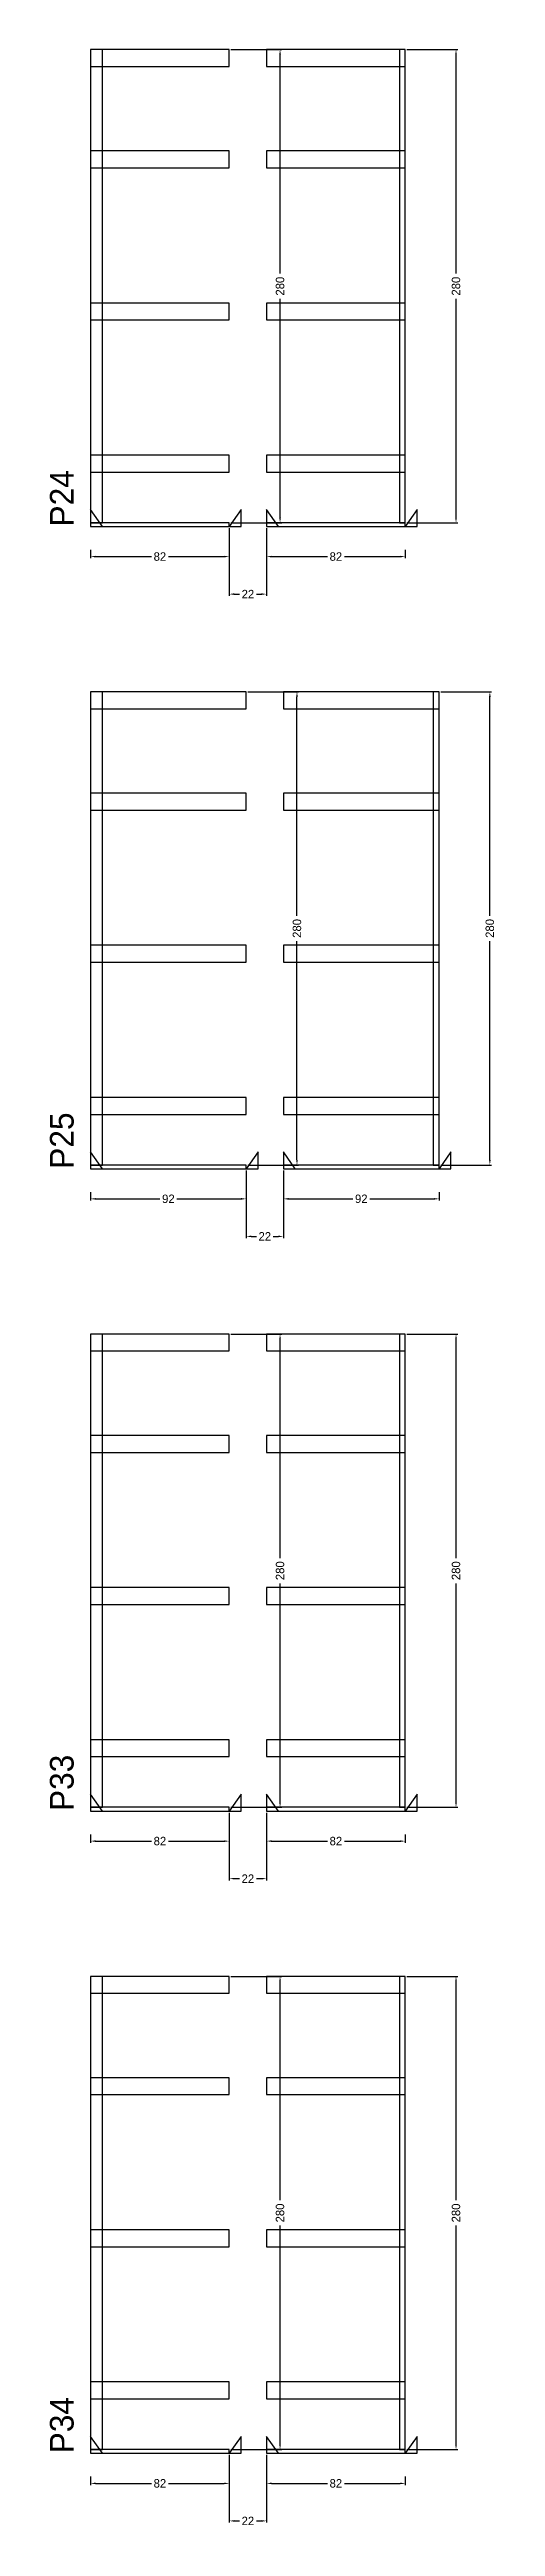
# Model space of a CAD drawing. Header units: centimetres. Extents: x -10500 to 4299, y -12546 to 295.
# Drawn here: x 3976 to 4239, y -6123 to -4658 of the extents above; entities that cross this region are included whole.
import ezdxf

# ---------------------------------------------------------------- set-up
doc = ezdxf.new("R2010")
doc.units = ezdxf.units.CM
for name, color, linetype in [('COTA', 241, 'Continuous'), ('NOMENCLATURA', 7, 'Continuous'), ('SARR_2.2x10', 60, 'Continuous'), ('SARR_2.2x7', 40, 'Continuous')]:
    doc.layers.add(name, color=color, linetype=linetype)
doc.dimstyles.new('PAINEL-NOVA', dxfattribs={"dimtxt": 5, "dimasz": 3, "dimexe": 1, "dimexo": 1, "dimgap": 1, "dimtad": 1, "dimcen": 2.5, "dimazin": 3, "dimtfac": 1, "dimtmove": 0, "dimatfit": 3})

msp = doc.modelspace()

# ---------------------------------------------------------------- texts
at = {"layer": 'NOMENCLATURA'}
for s, p in [('P24', (3990, -4940)), ('P25', (3990, -5320)), ('P33', (3990, -5700)), ('P34', (3990, -6080))]:
    msp.add_text(s, height=14, rotation=90, dxfattribs=at).set_placement(p)

# ---------------------------------------------------------------- blocks, each defined once
blk = doc.blocks.new('_CLOSEDFILLED')
at = {"color": 0, "linetype": 'BYBLOCK'}
blk.add_solid([(-1, 0.16), (0, 0), (-1, -0.16)], dxfattribs=at)
blk = doc.blocks.new('*D565')
for p, q in [((4000, -6093.8), (4000, -6098.8)), ((4082, -6093.8), (4082, -6098.8)), ((4003, -6097.8), (4036, -6097.8)), ((4046, -6097.8), (4079, -6097.8))]:
    blk.add_line(p, q)
at = {"layer": 'Defpoints'}
for p in [(4000, -6092.8), (4082, -6092.8), (4000, -6097.8)]:
    blk.add_point(p, dxfattribs=at)
at = {"layer": 'SARR_2.2x10', "xscale": 3, "yscale": 3, "rotation": 180}
blk.add_blockref('_CLOSEDFILLED', (4000, -6097.8), dxfattribs=at)
at = {"layer": 'SARR_2.2x10', "xscale": 3, "yscale": 3}
blk.add_blockref('_CLOSEDFILLED', (4082, -6097.8), dxfattribs=at)
at = {"layer": 'SARR_2.2x10', "insert": (4041, -6097.8), "char_height": 5, "attachment_point": 5}
blk.add_mtext('82', dxfattribs=at)
blk = doc.blocks.new('*D566')
for p, q in [((4083, -5797.8), (4113, -5797.8)), ((4112, -5930.3), (4112, -5800.8)), ((4112, -6074.8), (4112, -5945.3)), ((4083, -6077.8), (4113, -6077.8))]:
    blk.add_line(p, q)
at = {"layer": 'Defpoints'}
for p in [(4082, -5797.8), (4082, -6077.8), (4112, -6077.8)]:
    blk.add_point(p, dxfattribs=at)
at = {"layer": 'SARR_2.2x10', "xscale": 3, "yscale": 3}
for p, rotation in [((4112, -5797.8), 90), ((4112, -6077.8), 270)]:
    blk.add_blockref('_CLOSEDFILLED', p, dxfattribs=dict(at, rotation=rotation))
at = {"layer": 'SARR_2.2x10', "insert": (4112, -5937.8), "char_height": 5, "attachment_point": 5, "rotation": 90}
blk.add_mtext('280', dxfattribs=at)
blk = doc.blocks.new('GRA-E')
at = {"layer": 'SARR_2.2x7'}
blk.add_lwpolyline([(0, 0), (7, 0), (0, 10)], close=True, dxfattribs=at)
blk = doc.blocks.new('GRA-D')
at = {"layer": 'SARR_2.2x7'}
blk.add_lwpolyline([(0, 0), (7, 0), (7, 10)], close=True, dxfattribs=at)
blk = doc.blocks.new('*D567')
for p, q in [((4104, -6093.8), (4104, -6098.8)), ((4186, -6093.8), (4186, -6098.8)), ((4107, -6097.8), (4140, -6097.8)), ((4150, -6097.8), (4183, -6097.8))]:
    blk.add_line(p, q)
at = {"layer": 'Defpoints'}
for p in [(4104, -6092.8), (4186, -6092.8), (4104, -6097.8)]:
    blk.add_point(p, dxfattribs=at)
at = {"layer": 'SARR_2.2x10', "xscale": 3, "yscale": 3, "rotation": 180}
blk.add_blockref('_CLOSEDFILLED', (4104, -6097.8), dxfattribs=at)
at = {"layer": 'SARR_2.2x10', "xscale": 3, "yscale": 3}
blk.add_blockref('_CLOSEDFILLED', (4186, -6097.8), dxfattribs=at)
at = {"layer": 'SARR_2.2x10', "insert": (4145, -6097.8), "char_height": 5, "attachment_point": 5}
blk.add_mtext('82', dxfattribs=at)
blk = doc.blocks.new('*D568')
for p, q in [((4187, -5797.8), (4217, -5797.8)), ((4216, -5930.3), (4216, -5800.8)), ((4216, -6074.8), (4216, -5945.3)), ((4187, -6077.8), (4217, -6077.8))]:
    blk.add_line(p, q)
at = {"layer": 'Defpoints'}
for p in [(4186, -5797.8), (4186, -6077.8), (4216, -6077.8)]:
    blk.add_point(p, dxfattribs=at)
at = {"layer": 'SARR_2.2x10', "xscale": 3, "yscale": 3}
for p, rotation in [((4216, -5797.8), 90), ((4216, -6077.8), 270)]:
    blk.add_blockref('_CLOSEDFILLED', p, dxfattribs=dict(at, rotation=rotation))
at = {"layer": 'SARR_2.2x10', "insert": (4216, -5937.8), "char_height": 5, "attachment_point": 5, "rotation": 90}
blk.add_mtext('280', dxfattribs=at)
blk = doc.blocks.new('*D569')
for p, q in [((4187, -5797.8), (4217, -5797.8)), ((4216, -5930.3), (4216, -5800.8)), ((4216, -6074.8), (4216, -5945.3)), ((4187, -6077.8), (4217, -6077.8))]:
    blk.add_line(p, q)
at = {"layer": 'Defpoints'}
for p in [(4186, -5797.8), (4186, -6077.8), (4216, -6077.8)]:
    blk.add_point(p, dxfattribs=at)
at = {"layer": 'SARR_2.2x10', "xscale": 3, "yscale": 3}
for p, rotation in [((4216, -5797.8), 90), ((4216, -6077.8), 270)]:
    blk.add_blockref('_CLOSEDFILLED', p, dxfattribs=dict(at, rotation=rotation))
at = {"layer": 'SARR_2.2x10', "insert": (4216, -5937.8), "char_height": 5, "attachment_point": 5, "rotation": 90}
blk.add_mtext('280', dxfattribs=at)
blk = doc.blocks.new('*D570')
for p, q in [((4187, -5797.8), (4217, -5797.8)), ((4216, -5930.3), (4216, -5800.8)), ((4216, -6074.8), (4216, -5945.3)), ((4187, -6077.8), (4217, -6077.8))]:
    blk.add_line(p, q)
at = {"layer": 'Defpoints'}
for p in [(4186, -5797.8), (4186, -6077.8), (4216, -6077.8)]:
    blk.add_point(p, dxfattribs=at)
at = {"layer": 'SARR_2.2x10', "xscale": 3, "yscale": 3}
for p, rotation in [((4216, -5797.8), 90), ((4216, -6077.8), 270)]:
    blk.add_blockref('_CLOSEDFILLED', p, dxfattribs=dict(at, rotation=rotation))
at = {"layer": 'SARR_2.2x10', "insert": (4216, -5937.8), "char_height": 5, "attachment_point": 5, "rotation": 90}
blk.add_mtext('280', dxfattribs=at)
blk = doc.blocks.new('*D571')
for p, q in [((4187, -5797.8), (4217, -5797.8)), ((4216, -5930.3), (4216, -5800.8)), ((4216, -6074.8), (4216, -5945.3)), ((4187, -6077.8), (4217, -6077.8))]:
    blk.add_line(p, q)
at = {"layer": 'Defpoints'}
for p in [(4186, -5797.8), (4186, -6077.8), (4216, -6077.8)]:
    blk.add_point(p, dxfattribs=at)
at = {"layer": 'SARR_2.2x10', "xscale": 3, "yscale": 3}
for p, rotation in [((4216, -5797.8), 90), ((4216, -6077.8), 270)]:
    blk.add_blockref('_CLOSEDFILLED', p, dxfattribs=dict(at, rotation=rotation))
at = {"layer": 'SARR_2.2x10', "insert": (4216, -5937.8), "char_height": 5, "attachment_point": 5, "rotation": 90}
blk.add_mtext('280', dxfattribs=at)
blk = doc.blocks.new('*D572')
for p, q in [((4187, -5797.8), (4217, -5797.8)), ((4216, -5930.3), (4216, -5800.8)), ((4216, -6074.8), (4216, -5945.3)), ((4187, -6077.8), (4217, -6077.8))]:
    blk.add_line(p, q)
at = {"layer": 'Defpoints'}
for p in [(4186, -5797.8), (4186, -6077.8), (4216, -6077.8)]:
    blk.add_point(p, dxfattribs=at)
at = {"layer": 'SARR_2.2x10', "xscale": 3, "yscale": 3}
for p, rotation in [((4216, -5797.8), 90), ((4216, -6077.8), 270)]:
    blk.add_blockref('_CLOSEDFILLED', p, dxfattribs=dict(at, rotation=rotation))
at = {"layer": 'SARR_2.2x10', "insert": (4216, -5937.8), "char_height": 5, "attachment_point": 5, "rotation": 90}
blk.add_mtext('280', dxfattribs=at)
blk = doc.blocks.new('*D573')
for p, q in [((4187, -5797.8), (4217, -5797.8)), ((4216, -5930.3), (4216, -5800.8)), ((4216, -6074.8), (4216, -5945.3)), ((4187, -6077.8), (4217, -6077.8))]:
    blk.add_line(p, q)
at = {"layer": 'Defpoints'}
for p in [(4186, -5797.8), (4186, -6077.8), (4216, -6077.8)]:
    blk.add_point(p, dxfattribs=at)
at = {"layer": 'SARR_2.2x10', "xscale": 3, "yscale": 3}
for p, rotation in [((4216, -5797.8), 90), ((4216, -6077.8), 270)]:
    blk.add_blockref('_CLOSEDFILLED', p, dxfattribs=dict(at, rotation=rotation))
at = {"layer": 'SARR_2.2x10', "insert": (4216, -5937.8), "char_height": 5, "attachment_point": 5, "rotation": 90}
blk.add_mtext('280', dxfattribs=at)
blk = doc.blocks.new('*D574')
for p, q in [((4187, -5797.8), (4217, -5797.8)), ((4216, -5930.3), (4216, -5800.8)), ((4216, -6074.8), (4216, -5945.3)), ((4187, -6077.8), (4217, -6077.8))]:
    blk.add_line(p, q)
at = {"layer": 'Defpoints'}
for p in [(4186, -5797.8), (4186, -6077.8), (4216, -6077.8)]:
    blk.add_point(p, dxfattribs=at)
at = {"layer": 'SARR_2.2x10', "xscale": 3, "yscale": 3}
for p, rotation in [((4216, -5797.8), 90), ((4216, -6077.8), 270)]:
    blk.add_blockref('_CLOSEDFILLED', p, dxfattribs=dict(at, rotation=rotation))
at = {"layer": 'SARR_2.2x10', "insert": (4216, -5937.8), "char_height": 5, "attachment_point": 5, "rotation": 90}
blk.add_mtext('280', dxfattribs=at)
blk = doc.blocks.new('*D575')
for p, q in [((4187, -5797.8), (4217, -5797.8)), ((4216, -5930.3), (4216, -5800.8)), ((4216, -6074.8), (4216, -5945.3)), ((4187, -6077.8), (4217, -6077.8))]:
    blk.add_line(p, q)
at = {"layer": 'Defpoints'}
for p in [(4186, -5797.8), (4186, -6077.8), (4216, -6077.8)]:
    blk.add_point(p, dxfattribs=at)
at = {"layer": 'SARR_2.2x10', "xscale": 3, "yscale": 3}
for p, rotation in [((4216, -5797.8), 90), ((4216, -6077.8), 270)]:
    blk.add_blockref('_CLOSEDFILLED', p, dxfattribs=dict(at, rotation=rotation))
at = {"layer": 'SARR_2.2x10', "insert": (4216, -5937.8), "char_height": 5, "attachment_point": 5, "rotation": 90}
blk.add_mtext('280', dxfattribs=at)
blk = doc.blocks.new('*D576')
for p, q in [((4187, -5797.8), (4217, -5797.8)), ((4216, -5930.3), (4216, -5800.8)), ((4216, -6074.8), (4216, -5945.3)), ((4187, -6077.8), (4217, -6077.8))]:
    blk.add_line(p, q)
at = {"layer": 'Defpoints'}
for p in [(4186, -5797.8), (4186, -6077.8), (4216, -6077.8)]:
    blk.add_point(p, dxfattribs=at)
at = {"layer": 'SARR_2.2x10', "xscale": 3, "yscale": 3}
for p, rotation in [((4216, -5797.8), 90), ((4216, -6077.8), 270)]:
    blk.add_blockref('_CLOSEDFILLED', p, dxfattribs=dict(at, rotation=rotation))
at = {"layer": 'SARR_2.2x10', "insert": (4216, -5937.8), "char_height": 5, "attachment_point": 5, "rotation": 90}
blk.add_mtext('280', dxfattribs=at)
blk = doc.blocks.new('*D577')
for p, q in [((4187, -5797.8), (4217, -5797.8)), ((4216, -5930.3), (4216, -5800.8)), ((4216, -6074.8), (4216, -5945.3)), ((4187, -6077.8), (4217, -6077.8))]:
    blk.add_line(p, q)
at = {"layer": 'Defpoints'}
for p in [(4186, -5797.8), (4186, -6077.8), (4216, -6077.8)]:
    blk.add_point(p, dxfattribs=at)
at = {"layer": 'SARR_2.2x10', "xscale": 3, "yscale": 3}
for p, rotation in [((4216, -5797.8), 90), ((4216, -6077.8), 270)]:
    blk.add_blockref('_CLOSEDFILLED', p, dxfattribs=dict(at, rotation=rotation))
at = {"layer": 'SARR_2.2x10', "insert": (4216, -5937.8), "char_height": 5, "attachment_point": 5, "rotation": 90}
blk.add_mtext('280', dxfattribs=at)
blk = doc.blocks.new('*D578')
for p, q in [((4082, -6081), (4082, -6121)), ((4104, -6081), (4104, -6121)), ((4085, -6120), (4088, -6120)), ((4098, -6120), (4101, -6120))]:
    blk.add_line(p, q)
at = {"layer": 'Defpoints'}
for p in [(4082, -6080), (4104, -6080), (4082, -6120)]:
    blk.add_point(p, dxfattribs=at)
at = {"layer": 'COTA', "xscale": 3, "yscale": 3, "rotation": 180}
blk.add_blockref('_CLOSEDFILLED', (4082, -6120), dxfattribs=at)
at = {"layer": 'COTA', "xscale": 3, "yscale": 3}
blk.add_blockref('_CLOSEDFILLED', (4104, -6120), dxfattribs=at)
at = {"layer": 'COTA', "insert": (4093, -6120), "char_height": 5, "attachment_point": 5}
blk.add_mtext('22', dxfattribs=at)
blk = doc.blocks.new('*D531')
for p, q in [((4000, -5713.8), (4000, -5718.8)), ((4082, -5713.8), (4082, -5718.8)), ((4003, -5717.8), (4036, -5717.8)), ((4046, -5717.8), (4079, -5717.8))]:
    blk.add_line(p, q)
at = {"layer": 'Defpoints'}
for p in [(4000, -5712.8), (4082, -5712.8), (4000, -5717.8)]:
    blk.add_point(p, dxfattribs=at)
at = {"layer": 'SARR_2.2x10', "xscale": 3, "yscale": 3, "rotation": 180}
blk.add_blockref('_CLOSEDFILLED', (4000, -5717.8), dxfattribs=at)
at = {"layer": 'SARR_2.2x10', "xscale": 3, "yscale": 3}
blk.add_blockref('_CLOSEDFILLED', (4082, -5717.8), dxfattribs=at)
at = {"layer": 'SARR_2.2x10', "insert": (4041, -5717.8), "char_height": 5, "attachment_point": 5}
blk.add_mtext('82', dxfattribs=at)
blk = doc.blocks.new('*D532')
for p, q in [((4083, -5417.8), (4113, -5417.8)), ((4112, -5550.3), (4112, -5420.8)), ((4112, -5694.8), (4112, -5565.3)), ((4083, -5697.8), (4113, -5697.8))]:
    blk.add_line(p, q)
at = {"layer": 'Defpoints'}
for p in [(4082, -5417.8), (4082, -5697.8), (4112, -5697.8)]:
    blk.add_point(p, dxfattribs=at)
at = {"layer": 'SARR_2.2x10', "xscale": 3, "yscale": 3}
for p, rotation in [((4112, -5417.8), 90), ((4112, -5697.8), 270)]:
    blk.add_blockref('_CLOSEDFILLED', p, dxfattribs=dict(at, rotation=rotation))
at = {"layer": 'SARR_2.2x10', "insert": (4112, -5557.8), "char_height": 5, "attachment_point": 5, "rotation": 90}
blk.add_mtext('280', dxfattribs=at)
blk = doc.blocks.new('*D533')
for p, q in [((4104, -5713.8), (4104, -5718.8)), ((4186, -5713.8), (4186, -5718.8)), ((4107, -5717.8), (4140, -5717.8)), ((4150, -5717.8), (4183, -5717.8))]:
    blk.add_line(p, q)
at = {"layer": 'Defpoints'}
for p in [(4104, -5712.8), (4186, -5712.8), (4104, -5717.8)]:
    blk.add_point(p, dxfattribs=at)
at = {"layer": 'SARR_2.2x10', "xscale": 3, "yscale": 3, "rotation": 180}
blk.add_blockref('_CLOSEDFILLED', (4104, -5717.8), dxfattribs=at)
at = {"layer": 'SARR_2.2x10', "xscale": 3, "yscale": 3}
blk.add_blockref('_CLOSEDFILLED', (4186, -5717.8), dxfattribs=at)
at = {"layer": 'SARR_2.2x10', "insert": (4145, -5717.8), "char_height": 5, "attachment_point": 5}
blk.add_mtext('82', dxfattribs=at)
blk = doc.blocks.new('*D534')
for p, q in [((4187, -5417.8), (4217, -5417.8)), ((4216, -5550.3), (4216, -5420.8)), ((4216, -5694.8), (4216, -5565.3)), ((4187, -5697.8), (4217, -5697.8))]:
    blk.add_line(p, q)
at = {"layer": 'Defpoints'}
for p in [(4186, -5417.8), (4186, -5697.8), (4216, -5697.8)]:
    blk.add_point(p, dxfattribs=at)
at = {"layer": 'SARR_2.2x10', "xscale": 3, "yscale": 3}
for p, rotation in [((4216, -5417.8), 90), ((4216, -5697.8), 270)]:
    blk.add_blockref('_CLOSEDFILLED', p, dxfattribs=dict(at, rotation=rotation))
at = {"layer": 'SARR_2.2x10', "insert": (4216, -5557.8), "char_height": 5, "attachment_point": 5, "rotation": 90}
blk.add_mtext('280', dxfattribs=at)
blk = doc.blocks.new('*D535')
for p, q in [((4187, -5417.8), (4217, -5417.8)), ((4216, -5550.3), (4216, -5420.8)), ((4216, -5694.8), (4216, -5565.3)), ((4187, -5697.8), (4217, -5697.8))]:
    blk.add_line(p, q)
at = {"layer": 'Defpoints'}
for p in [(4186, -5417.8), (4186, -5697.8), (4216, -5697.8)]:
    blk.add_point(p, dxfattribs=at)
at = {"layer": 'SARR_2.2x10', "xscale": 3, "yscale": 3}
for p, rotation in [((4216, -5417.8), 90), ((4216, -5697.8), 270)]:
    blk.add_blockref('_CLOSEDFILLED', p, dxfattribs=dict(at, rotation=rotation))
at = {"layer": 'SARR_2.2x10', "insert": (4216, -5557.8), "char_height": 5, "attachment_point": 5, "rotation": 90}
blk.add_mtext('280', dxfattribs=at)
blk = doc.blocks.new('*D536')
for p, q in [((4187, -5417.8), (4217, -5417.8)), ((4216, -5550.3), (4216, -5420.8)), ((4216, -5694.8), (4216, -5565.3)), ((4187, -5697.8), (4217, -5697.8))]:
    blk.add_line(p, q)
at = {"layer": 'Defpoints'}
for p in [(4186, -5417.8), (4186, -5697.8), (4216, -5697.8)]:
    blk.add_point(p, dxfattribs=at)
at = {"layer": 'SARR_2.2x10', "xscale": 3, "yscale": 3}
for p, rotation in [((4216, -5417.8), 90), ((4216, -5697.8), 270)]:
    blk.add_blockref('_CLOSEDFILLED', p, dxfattribs=dict(at, rotation=rotation))
at = {"layer": 'SARR_2.2x10', "insert": (4216, -5557.8), "char_height": 5, "attachment_point": 5, "rotation": 90}
blk.add_mtext('280', dxfattribs=at)
blk = doc.blocks.new('*D537')
for p, q in [((4187, -5417.8), (4217, -5417.8)), ((4216, -5550.3), (4216, -5420.8)), ((4216, -5694.8), (4216, -5565.3)), ((4187, -5697.8), (4217, -5697.8))]:
    blk.add_line(p, q)
at = {"layer": 'Defpoints'}
for p in [(4186, -5417.8), (4186, -5697.8), (4216, -5697.8)]:
    blk.add_point(p, dxfattribs=at)
at = {"layer": 'SARR_2.2x10', "xscale": 3, "yscale": 3}
for p, rotation in [((4216, -5417.8), 90), ((4216, -5697.8), 270)]:
    blk.add_blockref('_CLOSEDFILLED', p, dxfattribs=dict(at, rotation=rotation))
at = {"layer": 'SARR_2.2x10', "insert": (4216, -5557.8), "char_height": 5, "attachment_point": 5, "rotation": 90}
blk.add_mtext('280', dxfattribs=at)
blk = doc.blocks.new('*D538')
for p, q in [((4187, -5417.8), (4217, -5417.8)), ((4216, -5550.3), (4216, -5420.8)), ((4216, -5694.8), (4216, -5565.3)), ((4187, -5697.8), (4217, -5697.8))]:
    blk.add_line(p, q)
at = {"layer": 'Defpoints'}
for p in [(4186, -5417.8), (4186, -5697.8), (4216, -5697.8)]:
    blk.add_point(p, dxfattribs=at)
at = {"layer": 'SARR_2.2x10', "xscale": 3, "yscale": 3}
for p, rotation in [((4216, -5417.8), 90), ((4216, -5697.8), 270)]:
    blk.add_blockref('_CLOSEDFILLED', p, dxfattribs=dict(at, rotation=rotation))
at = {"layer": 'SARR_2.2x10', "insert": (4216, -5557.8), "char_height": 5, "attachment_point": 5, "rotation": 90}
blk.add_mtext('280', dxfattribs=at)
blk = doc.blocks.new('*D539')
for p, q in [((4187, -5417.8), (4217, -5417.8)), ((4216, -5550.3), (4216, -5420.8)), ((4216, -5694.8), (4216, -5565.3)), ((4187, -5697.8), (4217, -5697.8))]:
    blk.add_line(p, q)
at = {"layer": 'Defpoints'}
for p in [(4186, -5417.8), (4186, -5697.8), (4216, -5697.8)]:
    blk.add_point(p, dxfattribs=at)
at = {"layer": 'SARR_2.2x10', "xscale": 3, "yscale": 3}
for p, rotation in [((4216, -5417.8), 90), ((4216, -5697.8), 270)]:
    blk.add_blockref('_CLOSEDFILLED', p, dxfattribs=dict(at, rotation=rotation))
at = {"layer": 'SARR_2.2x10', "insert": (4216, -5557.8), "char_height": 5, "attachment_point": 5, "rotation": 90}
blk.add_mtext('280', dxfattribs=at)
blk = doc.blocks.new('*D540')
for p, q in [((4187, -5417.8), (4217, -5417.8)), ((4216, -5550.3), (4216, -5420.8)), ((4216, -5694.8), (4216, -5565.3)), ((4187, -5697.8), (4217, -5697.8))]:
    blk.add_line(p, q)
at = {"layer": 'Defpoints'}
for p in [(4186, -5417.8), (4186, -5697.8), (4216, -5697.8)]:
    blk.add_point(p, dxfattribs=at)
at = {"layer": 'SARR_2.2x10', "xscale": 3, "yscale": 3}
for p, rotation in [((4216, -5417.8), 90), ((4216, -5697.8), 270)]:
    blk.add_blockref('_CLOSEDFILLED', p, dxfattribs=dict(at, rotation=rotation))
at = {"layer": 'SARR_2.2x10', "insert": (4216, -5557.8), "char_height": 5, "attachment_point": 5, "rotation": 90}
blk.add_mtext('280', dxfattribs=at)
blk = doc.blocks.new('*D541')
for p, q in [((4187, -5417.8), (4217, -5417.8)), ((4216, -5550.3), (4216, -5420.8)), ((4216, -5694.8), (4216, -5565.3)), ((4187, -5697.8), (4217, -5697.8))]:
    blk.add_line(p, q)
at = {"layer": 'Defpoints'}
for p in [(4186, -5417.8), (4186, -5697.8), (4216, -5697.8)]:
    blk.add_point(p, dxfattribs=at)
at = {"layer": 'SARR_2.2x10', "xscale": 3, "yscale": 3}
for p, rotation in [((4216, -5417.8), 90), ((4216, -5697.8), 270)]:
    blk.add_blockref('_CLOSEDFILLED', p, dxfattribs=dict(at, rotation=rotation))
at = {"layer": 'SARR_2.2x10', "insert": (4216, -5557.8), "char_height": 5, "attachment_point": 5, "rotation": 90}
blk.add_mtext('280', dxfattribs=at)
blk = doc.blocks.new('*D542')
for p, q in [((4187, -5417.8), (4217, -5417.8)), ((4216, -5550.3), (4216, -5420.8)), ((4216, -5694.8), (4216, -5565.3)), ((4187, -5697.8), (4217, -5697.8))]:
    blk.add_line(p, q)
at = {"layer": 'Defpoints'}
for p in [(4186, -5417.8), (4186, -5697.8), (4216, -5697.8)]:
    blk.add_point(p, dxfattribs=at)
at = {"layer": 'SARR_2.2x10', "xscale": 3, "yscale": 3}
for p, rotation in [((4216, -5417.8), 90), ((4216, -5697.8), 270)]:
    blk.add_blockref('_CLOSEDFILLED', p, dxfattribs=dict(at, rotation=rotation))
at = {"layer": 'SARR_2.2x10', "insert": (4216, -5557.8), "char_height": 5, "attachment_point": 5, "rotation": 90}
blk.add_mtext('280', dxfattribs=at)
blk = doc.blocks.new('*D543')
for p, q in [((4187, -5417.8), (4217, -5417.8)), ((4216, -5550.3), (4216, -5420.8)), ((4216, -5694.8), (4216, -5565.3)), ((4187, -5697.8), (4217, -5697.8))]:
    blk.add_line(p, q)
at = {"layer": 'Defpoints'}
for p in [(4186, -5417.8), (4186, -5697.8), (4216, -5697.8)]:
    blk.add_point(p, dxfattribs=at)
at = {"layer": 'SARR_2.2x10', "xscale": 3, "yscale": 3}
for p, rotation in [((4216, -5417.8), 90), ((4216, -5697.8), 270)]:
    blk.add_blockref('_CLOSEDFILLED', p, dxfattribs=dict(at, rotation=rotation))
at = {"layer": 'SARR_2.2x10', "insert": (4216, -5557.8), "char_height": 5, "attachment_point": 5, "rotation": 90}
blk.add_mtext('280', dxfattribs=at)
blk = doc.blocks.new('*D544')
for p, q in [((4082, -5701), (4082, -5741)), ((4104, -5701), (4104, -5741)), ((4085, -5740), (4088, -5740)), ((4098, -5740), (4101, -5740))]:
    blk.add_line(p, q)
at = {"layer": 'Defpoints'}
for p in [(4082, -5700), (4104, -5700), (4082, -5740)]:
    blk.add_point(p, dxfattribs=at)
at = {"layer": 'COTA', "xscale": 3, "yscale": 3, "rotation": 180}
blk.add_blockref('_CLOSEDFILLED', (4082, -5740), dxfattribs=at)
at = {"layer": 'COTA', "xscale": 3, "yscale": 3}
blk.add_blockref('_CLOSEDFILLED', (4104, -5740), dxfattribs=at)
at = {"layer": 'COTA', "insert": (4093, -5740), "char_height": 5, "attachment_point": 5}
blk.add_mtext('22', dxfattribs=at)
blk = doc.blocks.new('*D497')
for p, q in [((4000, -5333.8), (4000, -5338.8)), ((4092, -5333.8), (4092, -5338.8)), ((4003, -5337.8), (4041, -5337.8)), ((4051, -5337.8), (4089, -5337.8))]:
    blk.add_line(p, q)
at = {"layer": 'Defpoints'}
for p in [(4000, -5332.8), (4092, -5332.8), (4000, -5337.8)]:
    blk.add_point(p, dxfattribs=at)
at = {"layer": 'SARR_2.2x10', "xscale": 3, "yscale": 3, "rotation": 180}
blk.add_blockref('_CLOSEDFILLED', (4000, -5337.8), dxfattribs=at)
at = {"layer": 'SARR_2.2x10', "xscale": 3, "yscale": 3}
blk.add_blockref('_CLOSEDFILLED', (4092, -5337.8), dxfattribs=at)
at = {"layer": 'SARR_2.2x10', "insert": (4046, -5337.8), "char_height": 5, "attachment_point": 5}
blk.add_mtext('92', dxfattribs=at)
blk = doc.blocks.new('*D498')
for p, q in [((4093, -5037.8), (4123, -5037.8)), ((4122, -5170.3), (4122, -5040.8)), ((4122, -5314.8), (4122, -5185.3)), ((4093, -5317.8), (4123, -5317.8))]:
    blk.add_line(p, q)
at = {"layer": 'Defpoints'}
for p in [(4092, -5037.8), (4092, -5317.8), (4122, -5317.8)]:
    blk.add_point(p, dxfattribs=at)
at = {"layer": 'SARR_2.2x10', "xscale": 3, "yscale": 3}
for p, rotation in [((4122, -5037.8), 90), ((4122, -5317.8), 270)]:
    blk.add_blockref('_CLOSEDFILLED', p, dxfattribs=dict(at, rotation=rotation))
at = {"layer": 'SARR_2.2x10', "insert": (4122, -5177.8), "char_height": 5, "attachment_point": 5, "rotation": 90}
blk.add_mtext('280', dxfattribs=at)
blk = doc.blocks.new('*D499')
for p, q in [((4114, -5333.8), (4114, -5338.8)), ((4206, -5333.8), (4206, -5338.8)), ((4117, -5337.8), (4155, -5337.8)), ((4165, -5337.8), (4203, -5337.8))]:
    blk.add_line(p, q)
at = {"layer": 'Defpoints'}
for p in [(4114, -5332.8), (4206, -5332.8), (4114, -5337.8)]:
    blk.add_point(p, dxfattribs=at)
at = {"layer": 'SARR_2.2x10', "xscale": 3, "yscale": 3, "rotation": 180}
blk.add_blockref('_CLOSEDFILLED', (4114, -5337.8), dxfattribs=at)
at = {"layer": 'SARR_2.2x10', "xscale": 3, "yscale": 3}
blk.add_blockref('_CLOSEDFILLED', (4206, -5337.8), dxfattribs=at)
at = {"layer": 'SARR_2.2x10', "insert": (4160, -5337.8), "char_height": 5, "attachment_point": 5}
blk.add_mtext('92', dxfattribs=at)
blk = doc.blocks.new('*D500')
for p, q in [((4207, -5037.8), (4237, -5037.8)), ((4236, -5170.3), (4236, -5040.8)), ((4236, -5314.8), (4236, -5185.3)), ((4207, -5317.8), (4237, -5317.8))]:
    blk.add_line(p, q)
at = {"layer": 'Defpoints'}
for p in [(4206, -5037.8), (4206, -5317.8), (4236, -5317.8)]:
    blk.add_point(p, dxfattribs=at)
at = {"layer": 'SARR_2.2x10', "xscale": 3, "yscale": 3}
for p, rotation in [((4236, -5037.8), 90), ((4236, -5317.8), 270)]:
    blk.add_blockref('_CLOSEDFILLED', p, dxfattribs=dict(at, rotation=rotation))
at = {"layer": 'SARR_2.2x10', "insert": (4236, -5177.8), "char_height": 5, "attachment_point": 5, "rotation": 90}
blk.add_mtext('280', dxfattribs=at)
blk = doc.blocks.new('*D501')
for p, q in [((4207, -5037.8), (4237, -5037.8)), ((4236, -5170.3), (4236, -5040.8)), ((4236, -5314.8), (4236, -5185.3)), ((4207, -5317.8), (4237, -5317.8))]:
    blk.add_line(p, q)
at = {"layer": 'Defpoints'}
for p in [(4206, -5037.8), (4206, -5317.8), (4236, -5317.8)]:
    blk.add_point(p, dxfattribs=at)
at = {"layer": 'SARR_2.2x10', "xscale": 3, "yscale": 3}
for p, rotation in [((4236, -5037.8), 90), ((4236, -5317.8), 270)]:
    blk.add_blockref('_CLOSEDFILLED', p, dxfattribs=dict(at, rotation=rotation))
at = {"layer": 'SARR_2.2x10', "insert": (4236, -5177.8), "char_height": 5, "attachment_point": 5, "rotation": 90}
blk.add_mtext('280', dxfattribs=at)
blk = doc.blocks.new('*D502')
for p, q in [((4207, -5037.8), (4237, -5037.8)), ((4236, -5170.3), (4236, -5040.8)), ((4236, -5314.8), (4236, -5185.3)), ((4207, -5317.8), (4237, -5317.8))]:
    blk.add_line(p, q)
at = {"layer": 'Defpoints'}
for p in [(4206, -5037.8), (4206, -5317.8), (4236, -5317.8)]:
    blk.add_point(p, dxfattribs=at)
at = {"layer": 'SARR_2.2x10', "xscale": 3, "yscale": 3}
for p, rotation in [((4236, -5037.8), 90), ((4236, -5317.8), 270)]:
    blk.add_blockref('_CLOSEDFILLED', p, dxfattribs=dict(at, rotation=rotation))
at = {"layer": 'SARR_2.2x10', "insert": (4236, -5177.8), "char_height": 5, "attachment_point": 5, "rotation": 90}
blk.add_mtext('280', dxfattribs=at)
blk = doc.blocks.new('*D503')
for p, q in [((4207, -5037.8), (4237, -5037.8)), ((4236, -5170.3), (4236, -5040.8)), ((4236, -5314.8), (4236, -5185.3)), ((4207, -5317.8), (4237, -5317.8))]:
    blk.add_line(p, q)
at = {"layer": 'Defpoints'}
for p in [(4206, -5037.8), (4206, -5317.8), (4236, -5317.8)]:
    blk.add_point(p, dxfattribs=at)
at = {"layer": 'SARR_2.2x10', "xscale": 3, "yscale": 3}
for p, rotation in [((4236, -5037.8), 90), ((4236, -5317.8), 270)]:
    blk.add_blockref('_CLOSEDFILLED', p, dxfattribs=dict(at, rotation=rotation))
at = {"layer": 'SARR_2.2x10', "insert": (4236, -5177.8), "char_height": 5, "attachment_point": 5, "rotation": 90}
blk.add_mtext('280', dxfattribs=at)
blk = doc.blocks.new('*D504')
for p, q in [((4207, -5037.8), (4237, -5037.8)), ((4236, -5170.3), (4236, -5040.8)), ((4236, -5314.8), (4236, -5185.3)), ((4207, -5317.8), (4237, -5317.8))]:
    blk.add_line(p, q)
at = {"layer": 'Defpoints'}
for p in [(4206, -5037.8), (4206, -5317.8), (4236, -5317.8)]:
    blk.add_point(p, dxfattribs=at)
at = {"layer": 'SARR_2.2x10', "xscale": 3, "yscale": 3}
for p, rotation in [((4236, -5037.8), 90), ((4236, -5317.8), 270)]:
    blk.add_blockref('_CLOSEDFILLED', p, dxfattribs=dict(at, rotation=rotation))
at = {"layer": 'SARR_2.2x10', "insert": (4236, -5177.8), "char_height": 5, "attachment_point": 5, "rotation": 90}
blk.add_mtext('280', dxfattribs=at)
blk = doc.blocks.new('*D505')
for p, q in [((4207, -5037.8), (4237, -5037.8)), ((4236, -5170.3), (4236, -5040.8)), ((4236, -5314.8), (4236, -5185.3)), ((4207, -5317.8), (4237, -5317.8))]:
    blk.add_line(p, q)
at = {"layer": 'Defpoints'}
for p in [(4206, -5037.8), (4206, -5317.8), (4236, -5317.8)]:
    blk.add_point(p, dxfattribs=at)
at = {"layer": 'SARR_2.2x10', "xscale": 3, "yscale": 3}
for p, rotation in [((4236, -5037.8), 90), ((4236, -5317.8), 270)]:
    blk.add_blockref('_CLOSEDFILLED', p, dxfattribs=dict(at, rotation=rotation))
at = {"layer": 'SARR_2.2x10', "insert": (4236, -5177.8), "char_height": 5, "attachment_point": 5, "rotation": 90}
blk.add_mtext('280', dxfattribs=at)
blk = doc.blocks.new('*D506')
for p, q in [((4207, -5037.8), (4237, -5037.8)), ((4236, -5170.3), (4236, -5040.8)), ((4236, -5314.8), (4236, -5185.3)), ((4207, -5317.8), (4237, -5317.8))]:
    blk.add_line(p, q)
at = {"layer": 'Defpoints'}
for p in [(4206, -5037.8), (4206, -5317.8), (4236, -5317.8)]:
    blk.add_point(p, dxfattribs=at)
at = {"layer": 'SARR_2.2x10', "xscale": 3, "yscale": 3}
for p, rotation in [((4236, -5037.8), 90), ((4236, -5317.8), 270)]:
    blk.add_blockref('_CLOSEDFILLED', p, dxfattribs=dict(at, rotation=rotation))
at = {"layer": 'SARR_2.2x10', "insert": (4236, -5177.8), "char_height": 5, "attachment_point": 5, "rotation": 90}
blk.add_mtext('280', dxfattribs=at)
blk = doc.blocks.new('*D507')
for p, q in [((4207, -5037.8), (4237, -5037.8)), ((4236, -5170.3), (4236, -5040.8)), ((4236, -5314.8), (4236, -5185.3)), ((4207, -5317.8), (4237, -5317.8))]:
    blk.add_line(p, q)
at = {"layer": 'Defpoints'}
for p in [(4206, -5037.8), (4206, -5317.8), (4236, -5317.8)]:
    blk.add_point(p, dxfattribs=at)
at = {"layer": 'SARR_2.2x10', "xscale": 3, "yscale": 3}
for p, rotation in [((4236, -5037.8), 90), ((4236, -5317.8), 270)]:
    blk.add_blockref('_CLOSEDFILLED', p, dxfattribs=dict(at, rotation=rotation))
at = {"layer": 'SARR_2.2x10', "insert": (4236, -5177.8), "char_height": 5, "attachment_point": 5, "rotation": 90}
blk.add_mtext('280', dxfattribs=at)
blk = doc.blocks.new('*D508')
for p, q in [((4207, -5037.8), (4237, -5037.8)), ((4236, -5170.3), (4236, -5040.8)), ((4236, -5314.8), (4236, -5185.3)), ((4207, -5317.8), (4237, -5317.8))]:
    blk.add_line(p, q)
at = {"layer": 'Defpoints'}
for p in [(4206, -5037.8), (4206, -5317.8), (4236, -5317.8)]:
    blk.add_point(p, dxfattribs=at)
at = {"layer": 'SARR_2.2x10', "xscale": 3, "yscale": 3}
for p, rotation in [((4236, -5037.8), 90), ((4236, -5317.8), 270)]:
    blk.add_blockref('_CLOSEDFILLED', p, dxfattribs=dict(at, rotation=rotation))
at = {"layer": 'SARR_2.2x10', "insert": (4236, -5177.8), "char_height": 5, "attachment_point": 5, "rotation": 90}
blk.add_mtext('280', dxfattribs=at)
blk = doc.blocks.new('*D509')
for p, q in [((4207, -5037.8), (4237, -5037.8)), ((4236, -5170.3), (4236, -5040.8)), ((4236, -5314.8), (4236, -5185.3)), ((4207, -5317.8), (4237, -5317.8))]:
    blk.add_line(p, q)
at = {"layer": 'Defpoints'}
for p in [(4206, -5037.8), (4206, -5317.8), (4236, -5317.8)]:
    blk.add_point(p, dxfattribs=at)
at = {"layer": 'SARR_2.2x10', "xscale": 3, "yscale": 3}
for p, rotation in [((4236, -5037.8), 90), ((4236, -5317.8), 270)]:
    blk.add_blockref('_CLOSEDFILLED', p, dxfattribs=dict(at, rotation=rotation))
at = {"layer": 'SARR_2.2x10', "insert": (4236, -5177.8), "char_height": 5, "attachment_point": 5, "rotation": 90}
blk.add_mtext('280', dxfattribs=at)
blk = doc.blocks.new('*D510')
for p, q in [((4092, -5321), (4092, -5361)), ((4114, -5321), (4114, -5361)), ((4095, -5360), (4098, -5360)), ((4108, -5360), (4111, -5360))]:
    blk.add_line(p, q)
at = {"layer": 'Defpoints'}
for p in [(4092, -5320), (4114, -5320), (4092, -5360)]:
    blk.add_point(p, dxfattribs=at)
at = {"layer": 'COTA', "xscale": 3, "yscale": 3, "rotation": 180}
blk.add_blockref('_CLOSEDFILLED', (4092, -5360), dxfattribs=at)
at = {"layer": 'COTA', "xscale": 3, "yscale": 3}
blk.add_blockref('_CLOSEDFILLED', (4114, -5360), dxfattribs=at)
at = {"layer": 'COTA', "insert": (4103, -5360), "char_height": 5, "attachment_point": 5}
blk.add_mtext('22', dxfattribs=at)
blk = doc.blocks.new('*D463')
for p, q in [((4000, -4953.8), (4000, -4958.8)), ((4003, -4957.8), (4036, -4957.8)), ((4046, -4957.8), (4079, -4957.8)), ((4082, -4953.8), (4082, -4958.8))]:
    blk.add_line(p, q)
at = {"layer": 'Defpoints'}
for p in [(4000, -4952.8), (4082, -4952.8), (4000, -4957.8)]:
    blk.add_point(p, dxfattribs=at)
at = {"layer": 'SARR_2.2x10', "xscale": 3, "yscale": 3, "rotation": 180}
blk.add_blockref('_CLOSEDFILLED', (4000, -4957.8), dxfattribs=at)
at = {"layer": 'SARR_2.2x10', "xscale": 3, "yscale": 3}
blk.add_blockref('_CLOSEDFILLED', (4082, -4957.8), dxfattribs=at)
at = {"layer": 'SARR_2.2x10', "insert": (4041, -4957.8), "char_height": 5, "attachment_point": 5}
blk.add_mtext('82', dxfattribs=at)
blk = doc.blocks.new('*D464')
for p, q in [((4083, -4657.8), (4113, -4657.8)), ((4112, -4790.3), (4112, -4660.8)), ((4112, -4934.8), (4112, -4805.3)), ((4083, -4937.8), (4113, -4937.8))]:
    blk.add_line(p, q)
at = {"layer": 'Defpoints'}
for p in [(4082, -4657.8), (4082, -4937.8), (4112, -4937.8)]:
    blk.add_point(p, dxfattribs=at)
at = {"layer": 'SARR_2.2x10', "xscale": 3, "yscale": 3}
for p, rotation in [((4112, -4657.8), 90), ((4112, -4937.8), 270)]:
    blk.add_blockref('_CLOSEDFILLED', p, dxfattribs=dict(at, rotation=rotation))
at = {"layer": 'SARR_2.2x10', "insert": (4112, -4797.8), "char_height": 5, "attachment_point": 5, "rotation": 90}
blk.add_mtext('280', dxfattribs=at)
blk = doc.blocks.new('*D465')
for p, q in [((4104, -4953.8), (4104, -4958.8)), ((4107, -4957.8), (4140, -4957.8)), ((4150, -4957.8), (4183, -4957.8)), ((4186, -4953.8), (4186, -4958.8))]:
    blk.add_line(p, q)
at = {"layer": 'Defpoints'}
for p in [(4104, -4952.8), (4186, -4952.8), (4104, -4957.8)]:
    blk.add_point(p, dxfattribs=at)
at = {"layer": 'SARR_2.2x10', "xscale": 3, "yscale": 3, "rotation": 180}
blk.add_blockref('_CLOSEDFILLED', (4104, -4957.8), dxfattribs=at)
at = {"layer": 'SARR_2.2x10', "xscale": 3, "yscale": 3}
blk.add_blockref('_CLOSEDFILLED', (4186, -4957.8), dxfattribs=at)
at = {"layer": 'SARR_2.2x10', "insert": (4145, -4957.8), "char_height": 5, "attachment_point": 5}
blk.add_mtext('82', dxfattribs=at)
blk = doc.blocks.new('*D466')
for p, q in [((4187, -4657.8), (4217, -4657.8)), ((4216, -4790.3), (4216, -4660.8)), ((4216, -4934.8), (4216, -4805.3)), ((4187, -4937.8), (4217, -4937.8))]:
    blk.add_line(p, q)
at = {"layer": 'Defpoints'}
for p in [(4186, -4657.8), (4186, -4937.8), (4216, -4937.8)]:
    blk.add_point(p, dxfattribs=at)
at = {"layer": 'SARR_2.2x10', "xscale": 3, "yscale": 3}
for p, rotation in [((4216, -4657.8), 90), ((4216, -4937.8), 270)]:
    blk.add_blockref('_CLOSEDFILLED', p, dxfattribs=dict(at, rotation=rotation))
at = {"layer": 'SARR_2.2x10', "insert": (4216, -4797.8), "char_height": 5, "attachment_point": 5, "rotation": 90}
blk.add_mtext('280', dxfattribs=at)
blk = doc.blocks.new('*D467')
for p, q in [((4187, -4657.8), (4217, -4657.8)), ((4216, -4790.3), (4216, -4660.8)), ((4216, -4934.8), (4216, -4805.3)), ((4187, -4937.8), (4217, -4937.8))]:
    blk.add_line(p, q)
at = {"layer": 'Defpoints'}
for p in [(4186, -4657.8), (4186, -4937.8), (4216, -4937.8)]:
    blk.add_point(p, dxfattribs=at)
at = {"layer": 'SARR_2.2x10', "xscale": 3, "yscale": 3}
for p, rotation in [((4216, -4657.8), 90), ((4216, -4937.8), 270)]:
    blk.add_blockref('_CLOSEDFILLED', p, dxfattribs=dict(at, rotation=rotation))
at = {"layer": 'SARR_2.2x10', "insert": (4216, -4797.8), "char_height": 5, "attachment_point": 5, "rotation": 90}
blk.add_mtext('280', dxfattribs=at)
blk = doc.blocks.new('*D468')
for p, q in [((4187, -4657.8), (4217, -4657.8)), ((4216, -4790.3), (4216, -4660.8)), ((4216, -4934.8), (4216, -4805.3)), ((4187, -4937.8), (4217, -4937.8))]:
    blk.add_line(p, q)
at = {"layer": 'Defpoints'}
for p in [(4186, -4657.8), (4186, -4937.8), (4216, -4937.8)]:
    blk.add_point(p, dxfattribs=at)
at = {"layer": 'SARR_2.2x10', "xscale": 3, "yscale": 3}
for p, rotation in [((4216, -4657.8), 90), ((4216, -4937.8), 270)]:
    blk.add_blockref('_CLOSEDFILLED', p, dxfattribs=dict(at, rotation=rotation))
at = {"layer": 'SARR_2.2x10', "insert": (4216, -4797.8), "char_height": 5, "attachment_point": 5, "rotation": 90}
blk.add_mtext('280', dxfattribs=at)
blk = doc.blocks.new('*D469')
for p, q in [((4187, -4657.8), (4217, -4657.8)), ((4216, -4790.3), (4216, -4660.8)), ((4216, -4934.8), (4216, -4805.3)), ((4187, -4937.8), (4217, -4937.8))]:
    blk.add_line(p, q)
at = {"layer": 'Defpoints'}
for p in [(4186, -4657.8), (4186, -4937.8), (4216, -4937.8)]:
    blk.add_point(p, dxfattribs=at)
at = {"layer": 'SARR_2.2x10', "xscale": 3, "yscale": 3}
for p, rotation in [((4216, -4657.8), 90), ((4216, -4937.8), 270)]:
    blk.add_blockref('_CLOSEDFILLED', p, dxfattribs=dict(at, rotation=rotation))
at = {"layer": 'SARR_2.2x10', "insert": (4216, -4797.8), "char_height": 5, "attachment_point": 5, "rotation": 90}
blk.add_mtext('280', dxfattribs=at)
blk = doc.blocks.new('*D470')
for p, q in [((4187, -4657.8), (4217, -4657.8)), ((4216, -4790.3), (4216, -4660.8)), ((4216, -4934.8), (4216, -4805.3)), ((4187, -4937.8), (4217, -4937.8))]:
    blk.add_line(p, q)
at = {"layer": 'Defpoints'}
for p in [(4186, -4657.8), (4186, -4937.8), (4216, -4937.8)]:
    blk.add_point(p, dxfattribs=at)
at = {"layer": 'SARR_2.2x10', "xscale": 3, "yscale": 3}
for p, rotation in [((4216, -4657.8), 90), ((4216, -4937.8), 270)]:
    blk.add_blockref('_CLOSEDFILLED', p, dxfattribs=dict(at, rotation=rotation))
at = {"layer": 'SARR_2.2x10', "insert": (4216, -4797.8), "char_height": 5, "attachment_point": 5, "rotation": 90}
blk.add_mtext('280', dxfattribs=at)
blk = doc.blocks.new('*D471')
for p, q in [((4187, -4657.8), (4217, -4657.8)), ((4216, -4790.3), (4216, -4660.8)), ((4216, -4934.8), (4216, -4805.3)), ((4187, -4937.8), (4217, -4937.8))]:
    blk.add_line(p, q)
at = {"layer": 'Defpoints'}
for p in [(4186, -4657.8), (4186, -4937.8), (4216, -4937.8)]:
    blk.add_point(p, dxfattribs=at)
at = {"layer": 'SARR_2.2x10', "xscale": 3, "yscale": 3}
for p, rotation in [((4216, -4657.8), 90), ((4216, -4937.8), 270)]:
    blk.add_blockref('_CLOSEDFILLED', p, dxfattribs=dict(at, rotation=rotation))
at = {"layer": 'SARR_2.2x10', "insert": (4216, -4797.8), "char_height": 5, "attachment_point": 5, "rotation": 90}
blk.add_mtext('280', dxfattribs=at)
blk = doc.blocks.new('*D472')
for p, q in [((4187, -4657.8), (4217, -4657.8)), ((4216, -4790.3), (4216, -4660.8)), ((4216, -4934.8), (4216, -4805.3)), ((4187, -4937.8), (4217, -4937.8))]:
    blk.add_line(p, q)
at = {"layer": 'Defpoints'}
for p in [(4186, -4657.8), (4186, -4937.8), (4216, -4937.8)]:
    blk.add_point(p, dxfattribs=at)
at = {"layer": 'SARR_2.2x10', "xscale": 3, "yscale": 3}
for p, rotation in [((4216, -4657.8), 90), ((4216, -4937.8), 270)]:
    blk.add_blockref('_CLOSEDFILLED', p, dxfattribs=dict(at, rotation=rotation))
at = {"layer": 'SARR_2.2x10', "insert": (4216, -4797.8), "char_height": 5, "attachment_point": 5, "rotation": 90}
blk.add_mtext('280', dxfattribs=at)
blk = doc.blocks.new('*D473')
for p, q in [((4187, -4657.8), (4217, -4657.8)), ((4216, -4790.3), (4216, -4660.8)), ((4216, -4934.8), (4216, -4805.3)), ((4187, -4937.8), (4217, -4937.8))]:
    blk.add_line(p, q)
at = {"layer": 'Defpoints'}
for p in [(4186, -4657.8), (4186, -4937.8), (4216, -4937.8)]:
    blk.add_point(p, dxfattribs=at)
at = {"layer": 'SARR_2.2x10', "xscale": 3, "yscale": 3}
for p, rotation in [((4216, -4657.8), 90), ((4216, -4937.8), 270)]:
    blk.add_blockref('_CLOSEDFILLED', p, dxfattribs=dict(at, rotation=rotation))
at = {"layer": 'SARR_2.2x10', "insert": (4216, -4797.8), "char_height": 5, "attachment_point": 5, "rotation": 90}
blk.add_mtext('280', dxfattribs=at)
blk = doc.blocks.new('*D474')
for p, q in [((4187, -4657.8), (4217, -4657.8)), ((4216, -4790.3), (4216, -4660.8)), ((4216, -4934.8), (4216, -4805.3)), ((4187, -4937.8), (4217, -4937.8))]:
    blk.add_line(p, q)
at = {"layer": 'Defpoints'}
for p in [(4186, -4657.8), (4186, -4937.8), (4216, -4937.8)]:
    blk.add_point(p, dxfattribs=at)
at = {"layer": 'SARR_2.2x10', "xscale": 3, "yscale": 3}
for p, rotation in [((4216, -4657.8), 90), ((4216, -4937.8), 270)]:
    blk.add_blockref('_CLOSEDFILLED', p, dxfattribs=dict(at, rotation=rotation))
at = {"layer": 'SARR_2.2x10', "insert": (4216, -4797.8), "char_height": 5, "attachment_point": 5, "rotation": 90}
blk.add_mtext('280', dxfattribs=at)
blk = doc.blocks.new('*D475')
for p, q in [((4187, -4657.8), (4217, -4657.8)), ((4216, -4790.3), (4216, -4660.8)), ((4216, -4934.8), (4216, -4805.3)), ((4187, -4937.8), (4217, -4937.8))]:
    blk.add_line(p, q)
at = {"layer": 'Defpoints'}
for p in [(4186, -4657.8), (4186, -4937.8), (4216, -4937.8)]:
    blk.add_point(p, dxfattribs=at)
at = {"layer": 'SARR_2.2x10', "xscale": 3, "yscale": 3}
for p, rotation in [((4216, -4657.8), 90), ((4216, -4937.8), 270)]:
    blk.add_blockref('_CLOSEDFILLED', p, dxfattribs=dict(at, rotation=rotation))
at = {"layer": 'SARR_2.2x10', "insert": (4216, -4797.8), "char_height": 5, "attachment_point": 5, "rotation": 90}
blk.add_mtext('280', dxfattribs=at)
blk = doc.blocks.new('*D476')
for p, q in [((4082, -4941), (4082, -4981)), ((4104, -4941), (4104, -4981)), ((4085, -4980), (4088, -4980)), ((4098, -4980), (4101, -4980))]:
    blk.add_line(p, q)
at = {"layer": 'Defpoints'}
for p in [(4082, -4940), (4104, -4940), (4082, -4980)]:
    blk.add_point(p, dxfattribs=at)
at = {"layer": 'COTA', "xscale": 3, "yscale": 3, "rotation": 180}
blk.add_blockref('_CLOSEDFILLED', (4082, -4980), dxfattribs=at)
at = {"layer": 'COTA', "xscale": 3, "yscale": 3}
blk.add_blockref('_CLOSEDFILLED', (4104, -4980), dxfattribs=at)
at = {"layer": 'COTA', "insert": (4093, -4980), "char_height": 5, "attachment_point": 5}
blk.add_mtext('22', dxfattribs=at)

# ---------------------------------------------------------------- dimensions: what is measured, and where the dimension line sits
at = {"layer": 'COTA'}
for base, p1, p2, picture, middle in [((4082, -4980), (4082, -4940), (4104, -4940), '*D476', (4093, -4980)), ((4092, -5360), (4092, -5320), (4114, -5320), '*D510', (4103, -5360)), ((4082, -5740), (4082, -5700), (4104, -5700), '*D544', (4093, -5740)), ((4082, -6120), (4082, -6080), (4104, -6080), '*D578', (4093, -6120))]:
    dim = msp.add_linear_dim(base=base, p1=p1, p2=p2, dimstyle='PAINEL-NOVA', dxfattribs=at)
    dim.commit()
    dim.dimension.update_dxf_attribs({"geometry": picture, "text_midpoint": middle})
at = {"layer": 'SARR_2.2x10'}
for base, p1, p2, picture, middle in [((4112, -4937.8), (4082, -4937.8), (4082, -4657.8), '*D464', (4112, -4797.8)), ((4216, -4937.8), (4186, -4937.8), (4186, -4657.8), '*D466', (4216, -4797.8)), ((4216, -4937.8), (4186, -4937.8), (4186, -4657.8), '*D467', (4216, -4797.8)), ((4216, -4937.8), (4186, -4937.8), (4186, -4657.8), '*D468', (4216, -4797.8)), ((4216, -4937.8), (4186, -4937.8), (4186, -4657.8), '*D469', (4216, -4797.8)), ((4216, -4937.8), (4186, -4937.8), (4186, -4657.8), '*D470', (4216, -4797.8)), ((4216, -4937.8), (4186, -4937.8), (4186, -4657.8), '*D471', (4216, -4797.8)), ((4216, -4937.8), (4186, -4937.8), (4186, -4657.8), '*D472', (4216, -4797.8)), ((4216, -4937.8), (4186, -4937.8), (4186, -4657.8), '*D473', (4216, -4797.8)), ((4216, -4937.8), (4186, -4937.8), (4186, -4657.8), '*D474', (4216, -4797.8)), ((4216, -4937.8), (4186, -4937.8), (4186, -4657.8), '*D475', (4216, -4797.8)), ((4122, -5317.8), (4092, -5317.8), (4092, -5037.8), '*D498', (4122, -5177.8)), ((4236, -5317.8), (4206, -5317.8), (4206, -5037.8), '*D500', (4236, -5177.8)), ((4236, -5317.8), (4206, -5317.8), (4206, -5037.8), '*D501', (4236, -5177.8)), ((4236, -5317.8), (4206, -5317.8), (4206, -5037.8), '*D502', (4236, -5177.8)), ((4236, -5317.8), (4206, -5317.8), (4206, -5037.8), '*D503', (4236, -5177.8)), ((4236, -5317.8), (4206, -5317.8), (4206, -5037.8), '*D504', (4236, -5177.8)), ((4236, -5317.8), (4206, -5317.8), (4206, -5037.8), '*D505', (4236, -5177.8)), ((4236, -5317.8), (4206, -5317.8), (4206, -5037.8), '*D506', (4236, -5177.8)), ((4236, -5317.8), (4206, -5317.8), (4206, -5037.8), '*D507', (4236, -5177.8)), ((4236, -5317.8), (4206, -5317.8), (4206, -5037.8), '*D508', (4236, -5177.8)), ((4236, -5317.8), (4206, -5317.8), (4206, -5037.8), '*D509', (4236, -5177.8)), ((4112, -5697.8), (4082, -5697.8), (4082, -5417.8), '*D532', (4112, -5557.8)), ((4216, -5697.8), (4186, -5697.8), (4186, -5417.8), '*D534', (4216, -5557.8)), ((4216, -5697.8), (4186, -5697.8), (4186, -5417.8), '*D535', (4216, -5557.8)), ((4216, -5697.8), (4186, -5697.8), (4186, -5417.8), '*D536', (4216, -5557.8)), ((4216, -5697.8), (4186, -5697.8), (4186, -5417.8), '*D537', (4216, -5557.8)), ((4216, -5697.8), (4186, -5697.8), (4186, -5417.8), '*D538', (4216, -5557.8)), ((4216, -5697.8), (4186, -5697.8), (4186, -5417.8), '*D539', (4216, -5557.8)), ((4216, -5697.8), (4186, -5697.8), (4186, -5417.8), '*D540', (4216, -5557.8)), ((4216, -5697.8), (4186, -5697.8), (4186, -5417.8), '*D541', (4216, -5557.8)), ((4216, -5697.8), (4186, -5697.8), (4186, -5417.8), '*D542', (4216, -5557.8)), ((4216, -5697.8), (4186, -5697.8), (4186, -5417.8), '*D543', (4216, -5557.8)), ((4112, -6077.8), (4082, -6077.8), (4082, -5797.8), '*D566', (4112, -5937.8)), ((4216, -6077.8), (4186, -6077.8), (4186, -5797.8), '*D568', (4216, -5937.8)), ((4216, -6077.8), (4186, -6077.8), (4186, -5797.8), '*D569', (4216, -5937.8)), ((4216, -6077.8), (4186, -6077.8), (4186, -5797.8), '*D570', (4216, -5937.8)), ((4216, -6077.8), (4186, -6077.8), (4186, -5797.8), '*D571', (4216, -5937.8)), ((4216, -6077.8), (4186, -6077.8), (4186, -5797.8), '*D572', (4216, -5937.8)), ((4216, -6077.8), (4186, -6077.8), (4186, -5797.8), '*D573', (4216, -5937.8)), ((4216, -6077.8), (4186, -6077.8), (4186, -5797.8), '*D574', (4216, -5937.8)), ((4216, -6077.8), (4186, -6077.8), (4186, -5797.8), '*D575', (4216, -5937.8)), ((4216, -6077.8), (4186, -6077.8), (4186, -5797.8), '*D576', (4216, -5937.8)), ((4216, -6077.8), (4186, -6077.8), (4186, -5797.8), '*D577', (4216, -5937.8))]:
    dim = msp.add_linear_dim(base=base, p1=p1, p2=p2, angle=90, dimstyle='PAINEL-NOVA', dxfattribs=at)
    dim.commit()
    dim.dimension.update_dxf_attribs({"geometry": picture, "text_midpoint": middle})
for base, p1, p2, picture, middle in [((4000, -4957.8), (4000, -4952.8), (4082, -4952.8), '*D463', (4041, -4957.8)), ((4104, -4957.8), (4104, -4952.8), (4186, -4952.8), '*D465', (4145, -4957.8)), ((4000, -5337.8), (4000, -5332.8), (4092, -5332.8), '*D497', (4046, -5337.8)), ((4114, -5337.8), (4114, -5332.8), (4206, -5332.8), '*D499', (4160, -5337.8)), ((4000, -5717.8), (4000, -5712.8), (4082, -5712.8), '*D531', (4041, -5717.8)), ((4104, -5717.8), (4104, -5712.8), (4186, -5712.8), '*D533', (4145, -5717.8)), ((4000, -6097.8), (4000, -6092.8), (4082, -6092.8), '*D565', (4041, -6097.8)), ((4104, -6097.8), (4104, -6092.8), (4186, -6092.8), '*D567', (4145, -6097.8))]:
    dim = msp.add_linear_dim(base=base, p1=p1, p2=p2, dimstyle='PAINEL-NOVA', dxfattribs=at)
    dim.commit()
    dim.dimension.update_dxf_attribs({"geometry": picture, "text_midpoint": middle})

# ---------------------------------------------------------------- linework, layer by layer
at = {"layer": 'SARR_2.2x10'}
for p, q in [((4082, -4657.8), (4000, -4657.8)), ((4000, -4657.8), (4000, -4667.8)), ((4082, -4667.8), (4082, -4657.8)), ((4186, -4657.8), (4104, -4657.8)), ((4104, -4657.8), (4104, -4667.8)), ((4186, -4667.8), (4186, -4657.8)), ((4000, -4667.8), (4082, -4667.8)), ((4104, -4667.8), (4186, -4667.8)), ((4082, -4717.8), (4000, -4717.8)), ((4000, -4717.8), (4000, -4727.8)), ((4082, -4727.8), (4082, -4717.8)), ((4186, -4717.8), (4104, -4717.8)), ((4104, -4717.8), (4104, -4727.8)), ((4186, -4727.8), (4186, -4717.8)), ((4000, -4727.8), (4082, -4727.8)), ((4104, -4727.8), (4186, -4727.8)), ((4082, -4807.8), (4000, -4807.8)), ((4000, -4807.8), (4000, -4817.8)), ((4000, -4817.8), (4082, -4817.8)), ((4082, -4817.8), (4082, -4807.8)), ((4186, -4807.8), (4104, -4807.8)), ((4104, -4807.8), (4104, -4817.8)), ((4104, -4817.8), (4186, -4817.8)), ((4186, -4817.8), (4186, -4807.8)), ((4082, -4897.8), (4000, -4897.8)), ((4000, -4897.8), (4000, -4907.8)), ((4000, -4907.8), (4082, -4907.8)), ((4082, -4907.8), (4082, -4897.8)), ((4186, -4897.8), (4104, -4897.8)), ((4104, -4897.8), (4104, -4907.8)), ((4104, -4907.8), (4186, -4907.8)), ((4186, -4907.8), (4186, -4897.8)), ((4092, -5037.8), (4000, -5037.8)), ((4000, -5037.8), (4000, -5047.8)), ((4092, -5047.8), (4092, -5037.8)), ((4206, -5037.8), (4114, -5037.8)), ((4114, -5037.8), (4114, -5047.8)), ((4206, -5047.8), (4206, -5037.8)), ((4000, -5047.8), (4092, -5047.8)), ((4114, -5047.8), (4206, -5047.8)), ((4092, -5097.8), (4000, -5097.8)), ((4000, -5097.8), (4000, -5107.8)), ((4092, -5107.8), (4092, -5097.8)), ((4206, -5097.8), (4114, -5097.8)), ((4114, -5097.8), (4114, -5107.8)), ((4206, -5107.8), (4206, -5097.8)), ((4000, -5107.8), (4092, -5107.8)), ((4114, -5107.8), (4206, -5107.8)), ((4092, -5187.8), (4000, -5187.8)), ((4000, -5187.8), (4000, -5197.8)), ((4092, -5197.8), (4092, -5187.8)), ((4206, -5187.8), (4114, -5187.8)), ((4114, -5187.8), (4114, -5197.8)), ((4206, -5197.8), (4206, -5187.8)), ((4000, -5197.8), (4092, -5197.8)), ((4114, -5197.8), (4206, -5197.8)), ((4092, -5277.8), (4000, -5277.8)), ((4000, -5277.8), (4000, -5287.8)), ((4000, -5287.8), (4092, -5287.8)), ((4092, -5287.8), (4092, -5277.8)), ((4206, -5277.8), (4114, -5277.8)), ((4114, -5277.8), (4114, -5287.8)), ((4114, -5287.8), (4206, -5287.8)), ((4206, -5287.8), (4206, -5277.8)), ((4082, -5417.8), (4000, -5417.8)), ((4000, -5417.8), (4000, -5427.8)), ((4082, -5427.8), (4082, -5417.8)), ((4186, -5417.8), (4104, -5417.8)), ((4104, -5417.8), (4104, -5427.8)), ((4186, -5427.8), (4186, -5417.8)), ((4000, -5427.8), (4082, -5427.8)), ((4104, -5427.8), (4186, -5427.8)), ((4082, -5477.8), (4000, -5477.8)), ((4000, -5477.8), (4000, -5487.8)), ((4082, -5487.8), (4082, -5477.8)), ((4186, -5477.8), (4104, -5477.8)), ((4104, -5477.8), (4104, -5487.8)), ((4186, -5487.8), (4186, -5477.8)), ((4000, -5487.8), (4082, -5487.8)), ((4104, -5487.8), (4186, -5487.8)), ((4082, -5567.8), (4000, -5567.8)), ((4000, -5567.8), (4000, -5577.8)), ((4082, -5577.8), (4082, -5567.8)), ((4186, -5567.8), (4104, -5567.8)), ((4104, -5567.8), (4104, -5577.8)), ((4186, -5577.8), (4186, -5567.8)), ((4000, -5577.8), (4082, -5577.8)), ((4104, -5577.8), (4186, -5577.8)), ((4082, -5657.8), (4000, -5657.8)), ((4000, -5657.8), (4000, -5667.8)), ((4000, -5667.8), (4082, -5667.8)), ((4082, -5667.8), (4082, -5657.8)), ((4186, -5657.8), (4104, -5657.8)), ((4104, -5657.8), (4104, -5667.8)), ((4104, -5667.8), (4186, -5667.8)), ((4186, -5667.8), (4186, -5657.8)), ((4082, -5797.8), (4000, -5797.8)), ((4000, -5797.8), (4000, -5807.8)), ((4082, -5807.8), (4082, -5797.8)), ((4186, -5797.8), (4104, -5797.8)), ((4104, -5797.8), (4104, -5807.8)), ((4186, -5807.8), (4186, -5797.8)), ((4000, -5807.8), (4082, -5807.8)), ((4104, -5807.8), (4186, -5807.8)), ((4082, -5857.8), (4000, -5857.8)), ((4000, -5857.8), (4000, -5867.8)), ((4082, -5867.8), (4082, -5857.8)), ((4186, -5857.8), (4104, -5857.8)), ((4104, -5857.8), (4104, -5867.8)), ((4186, -5867.8), (4186, -5857.8)), ((4000, -5867.8), (4082, -5867.8)), ((4104, -5867.8), (4186, -5867.8)), ((4082, -5947.8), (4000, -5947.8)), ((4000, -5947.8), (4000, -5957.8)), ((4082, -5957.8), (4082, -5947.8)), ((4186, -5947.8), (4104, -5947.8)), ((4104, -5947.8), (4104, -5957.8)), ((4186, -5957.8), (4186, -5947.8)), ((4000, -5957.8), (4082, -5957.8)), ((4104, -5957.8), (4186, -5957.8)), ((4082, -6037.8), (4000, -6037.8)), ((4000, -6037.8), (4000, -6047.8)), ((4000, -6047.8), (4082, -6047.8)), ((4082, -6047.8), (4082, -6037.8)), ((4186, -6037.8), (4104, -6037.8)), ((4104, -6037.8), (4104, -6047.8)), ((4104, -6047.8), (4186, -6047.8)), ((4186, -6047.8), (4186, -6037.8))]:
    msp.add_line(p, q, dxfattribs=at)
at = {"layer": 'SARR_2.2x7'}
for p, q in [((4007, -4657.8), (4000, -4657.8)), ((4000, -4657.8), (4000, -4937.8)), ((4007, -4937.8), (4007, -4657.8)), ((4186, -4657.8), (4182.5, -4657.8)), ((4182.5, -4657.8), (4182.5, -4937.8)), ((4186, -4937.8), (4186, -4657.8)), ((4082, -4937.8), (4000, -4937.8)), ((4000, -4937.8), (4000, -4940)), ((4000, -4937.8), (4007, -4937.8)), ((4082, -4940), (4082, -4937.8)), ((4186, -4937.8), (4104, -4937.8)), ((4104, -4937.8), (4104, -4940)), ((4182.5, -4937.8), (4186, -4937.8)), ((4186, -4940), (4186, -4937.8)), ((4000, -4940), (4082, -4940)), ((4104, -4940), (4186, -4940)), ((4007, -5037.8), (4000, -5037.8)), ((4000, -5037.8), (4000, -5317.8)), ((4007, -5317.8), (4007, -5037.8)), ((4206, -5037.8), (4202.5, -5037.8)), ((4202.5, -5037.8), (4202.5, -5317.8)), ((4206, -5317.8), (4206, -5037.8)), ((4092, -5317.8), (4000, -5317.8)), ((4000, -5317.8), (4000, -5320)), ((4000, -5317.8), (4007, -5317.8)), ((4092, -5320), (4092, -5317.8)), ((4206, -5317.8), (4114, -5317.8)), ((4114, -5317.8), (4114, -5320)), ((4202.5, -5317.8), (4206, -5317.8)), ((4206, -5320), (4206, -5317.8)), ((4000, -5320), (4092, -5320)), ((4114, -5320), (4206, -5320)), ((4007, -5417.8), (4000, -5417.8)), ((4000, -5417.8), (4000, -5697.8)), ((4007, -5697.8), (4007, -5417.8)), ((4186, -5417.8), (4182.5, -5417.8)), ((4182.5, -5417.8), (4182.5, -5697.8)), ((4186, -5697.8), (4186, -5417.8)), ((4082, -5697.8), (4000, -5697.8)), ((4000, -5697.8), (4000, -5700)), ((4000, -5697.8), (4007, -5697.8)), ((4000, -5700), (4082, -5700)), ((4082, -5700), (4082, -5697.8)), ((4186, -5697.8), (4104, -5697.8)), ((4104, -5697.8), (4104, -5700)), ((4104, -5700), (4186, -5700)), ((4182.5, -5697.8), (4186, -5697.8)), ((4186, -5700), (4186, -5697.8)), ((4007, -5797.8), (4000, -5797.8)), ((4000, -5797.8), (4000, -6077.8)), ((4007, -6077.8), (4007, -5797.8)), ((4186, -5797.8), (4182.5, -5797.8)), ((4182.5, -5797.8), (4182.5, -6077.8)), ((4186, -6077.8), (4186, -5797.8)), ((4082, -6077.8), (4000, -6077.8)), ((4000, -6077.8), (4000, -6080)), ((4000, -6077.8), (4007, -6077.8)), ((4000, -6080), (4082, -6080)), ((4082, -6080), (4082, -6077.8)), ((4186, -6077.8), (4104, -6077.8)), ((4104, -6077.8), (4104, -6080)), ((4104, -6080), (4186, -6080)), ((4182.5, -6077.8), (4186, -6077.8)), ((4186, -6080), (4186, -6077.8))]:
    msp.add_line(p, q, dxfattribs=at)

# ---------------------------------------------------------------- block references
for name, p in [('GRA-E', (4000, -4940)), ('GRA-D', (4082, -4940)), ('GRA-E', (4104, -4940)), ('GRA-D', (4186, -4940)), ('GRA-E', (4000, -5320)), ('GRA-D', (4092, -5320)), ('GRA-E', (4114, -5320)), ('GRA-D', (4206, -5320)), ('GRA-E', (4000, -5700)), ('GRA-D', (4082, -5700)), ('GRA-E', (4104, -5700)), ('GRA-D', (4186, -5700)), ('GRA-E', (4000, -6080)), ('GRA-D', (4082, -6080)), ('GRA-E', (4104, -6080)), ('GRA-D', (4186, -6080))]:
    msp.add_blockref(name, p, dxfattribs=at)

msp.set_redraw_order([(e.dxf.handle, doc.entitydb.next_handle()) for e in msp.query("TEXT MTEXT ATTDEF DIMENSION ARC_DIMENSION")])  # texts and dimensions are drawn at this point

doc.saveas('drawing.dxf')
